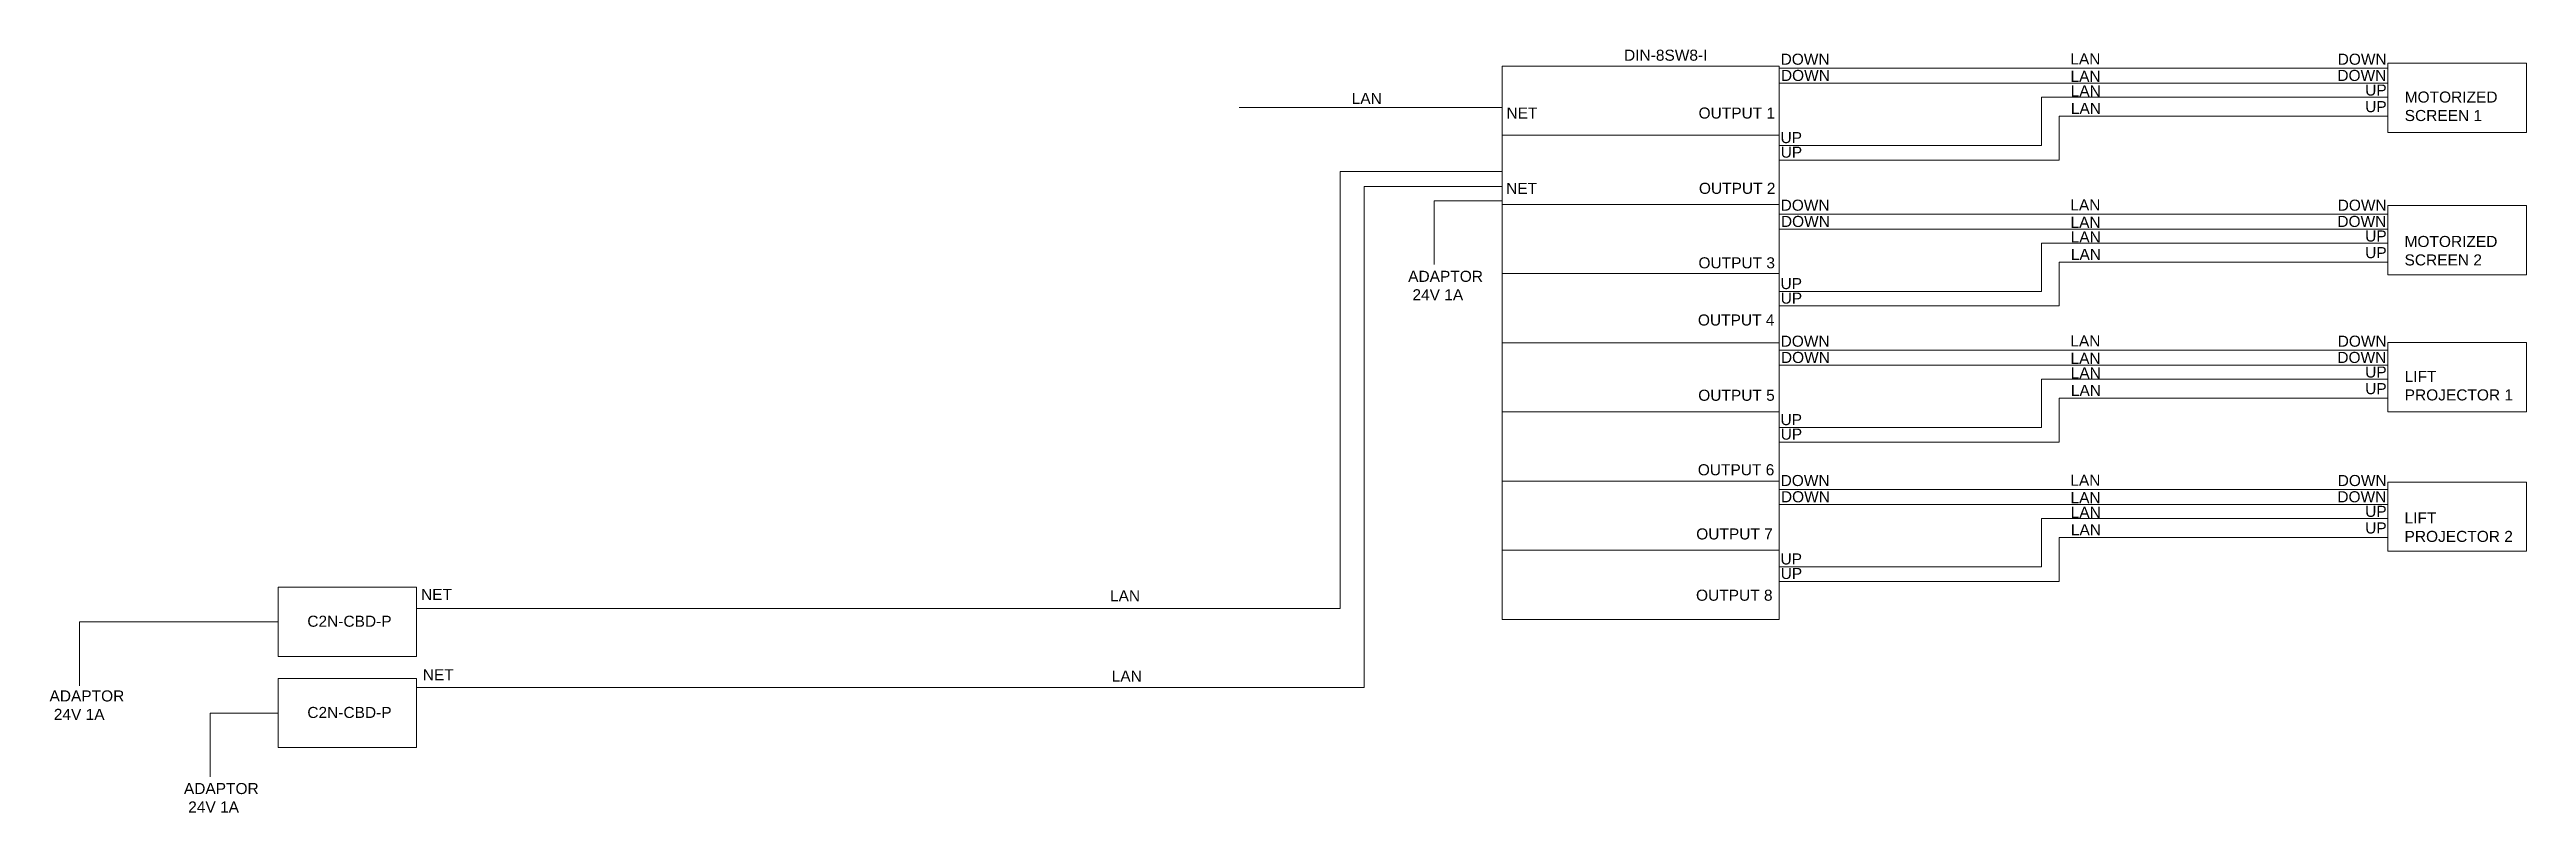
# Model space of a CAD drawing. Header units: inches. Extents: x 650 to 9922, y -3240 to 3248.
# Drawn here: x 2634 to 3528, y 2973 to 3248 of the extents above; entities that cross this region are included whole.
import ezdxf

# ---------------------------------------------------------------- set-up
doc = ezdxf.new("R2010")
doc.units = ezdxf.units.IN
doc.header["$MEASUREMENT"] = 0
doc.styles.get("Standard").update_dxf_attribs({"font": 'arial.ttf'})

msp = doc.modelspace()

# ---------------------------------------------------------------- texts
at = {"linetype": 'Continuous', "lineweight": 9, "char_height": 4}
for s, width, heights, insert, attachment_point in [('DIN-8SW8-I', 47.3002, [0], (3202.06, 3248.43), 1), ('DOWN', 44.698, [0], (3276.27, 3246.98), 3), ('LAN', 44.698, [0], (3374.06, 3247.08), 3), ('DOWN', 44.698, [0], (3459.72, 3246.98), 1), ('DOWN', 44.698, [0], (3276.38, 3241.12), 3), ('LAN', 44.698, [0], (3374.13, 3240.79), 3), ('DOWN', 44.698, [0], (3459.61, 3241.12), 1), ('LAN', 44.698, [0], (3114.58, 3232.8), 3), ('LAN', 44.698, [0], (3374.19, 3235.5), 3), ('LAN', 44.698, [0], (3374.26, 3229.21), 3), ('UP', 44.698, [0], (3469.66, 3235.83), 1), ('UP', 44.698, [0], (3469.66, 3229.84), 1), ('MOTORIZED\\PSCREEN 1', 44.698, [0], (3483.92, 3233.3), 1), ('NET', 44.698, [0], (3159.61, 3227.52), 1), ('OUTPUT 1', 44.698, [0], (3256.59, 3227.52), 3), ('UP', 44.698, [0], (3258.55, 3218.65), 1), ('UP', 44.698, [0], (3258.6, 3213.38), 1), ('NET', 44.698, [0], (3159.49, 3196.26), 7), ('OUTPUT 2', 44.698, [0], (3256.72, 3196.26), 9), ('DOWN', 44.698, [0], (3276.27, 3194.22), 3), ('LAN', 44.698, [0], (3374.06, 3194.31), 3), ('DOWN', 44.698, [0], (3459.72, 3194.22), 1), ('DOWN', 44.698, [0], (3276.38, 3188.35), 3), ('LAN', 44.698, [0], (3374.13, 3188.02), 3), ('DOWN', 44.698, [0], (3459.61, 3188.35), 1), ('LAN', 44.698, [0], (3374.19, 3182.73), 3), ('LAN', 44.698, [0], (3374.26, 3176.44), 3), ('UP', 44.698, [0], (3469.66, 3183.07), 1), ('UP', 44.698, [0], (3469.66, 3177.07), 1), ('MOTORIZED SCREEN 2', 44.698, [0], (3483.87, 3181.1), 1), ('ADAPTOR\\P 24V 1A', 44.698, [0], (3124.1, 3157.84), 7), ('OUTPUT 3', 44.698, [4.09], (3256.55, 3169.33), 9), ('UP', 44.698, [0], (3258.55, 3165.89), 1), ('UP', 44.698, [0], (3258.6, 3160.62), 1), ('OUTPUT 4', 44.698, [0], (3256.35, 3152.72), 3), ('DOWN', 44.698, [0], (3276.27, 3145.06), 3), ('DOWN', 44.698, [0], (3276.38, 3139.19), 3), ('LAN', 44.698, [0], (3374.06, 3145.15), 3), ('DOWN', 44.698, [0], (3459.61, 3139.19), 1), ('DOWN', 44.698, [0], (3459.72, 3145.06), 1), ('LAN', 44.698, [0], (3374.13, 3138.86), 3), ('LAN', 44.698, [0], (3374.19, 3133.57), 3), ('UP', 44.698, [0], (3469.66, 3133.91), 1), ('LIFT PROJECTOR 1', 44.698, [0], (3483.92, 3132.31), 1), ('OUTPUT 5', 44.698, [0], (3256.47, 3121.46), 9), ('LAN', 44.698, [0], (3374.26, 3127.28), 3), ('UP', 44.698, [0], (3469.66, 3127.91), 1), ('UP', 44.698, [0], (3258.55, 3116.72), 1), ('UP', 44.698, [0], (3258.6, 3111.46), 1), ('OUTPUT 6', 44.698, [4.09], (3256.31, 3094.53), 9), ('DOWN', 44.698, [0], (3276.27, 3094.7), 3), ('LAN', 44.698, [0], (3374.06, 3094.79), 3), ('DOWN', 44.698, [0], (3459.72, 3094.7), 1), ('DOWN', 44.698, [0], (3276.38, 3088.83), 3), ('LAN', 44.698, [0], (3374.13, 3088.5), 3), ('DOWN', 44.698, [0], (3459.61, 3088.83), 1), ('LAN', 44.698, [0], (3374.19, 3083.21), 3), ('LAN', 44.698, [0], (3374.26, 3076.92), 3), ('UP', 44.698, [0], (3469.66, 3083.55), 1), ('UP', 44.698, [0], (3469.66, 3077.55), 1), ('LIFT PROJECTOR 2', 44.698, [0], (3483.87, 3081.17), 1), ('OUTPUT 7', 44.698, [0], (3255.75, 3075.39), 3), ('UP', 44.698, [0], (3258.55, 3066.36), 1), ('UP', 44.698, [0], (3258.6, 3061.1), 1), ('NET', 44.698, [0], (2778.84, 3053.52), 3), ('LAN', 44.698, [0], (3027.31, 3053.02), 3), ('OUTPUT 8', 44.698, [0], (3255.67, 3053.24), 3), ('C2N-CBD-P', 44.698, [0], (2726.62, 3043.84), 1), ('NET', 44.698, [0], (2779.47, 3024.49), 3), ('LAN', 44.698, [0], (3027.93, 3023.98), 3), ('ADAPTOR\\P 24V 1A', 44.698, [0], (2633.53, 3006.17), 7), ('C2N-CBD-P', 44.698, [0], (2726.62, 3010.87), 1), ('ADAPTOR\\P 24V 1A', 44.698, [0], (2682.06, 2972.7), 7)]:
    msp.add_mtext_dynamic_manual_height_columns(s, width=width, gutter_width=1, heights=heights, dxfattribs=dict(at, insert=insert, attachment_point=attachment_point))

# ---------------------------------------------------------------- linework, layer by layer
at = {"linetype": 'Continuous', "lineweight": 9}
for points in [[(3158.1, 3242.49), (3258.1, 3242.49), (3258.1, 3117.49), (3158.1, 3117.49), (3158.1, 3242.49)], [(3158.1, 3242.49), (3158.1, 3217.49), (3258.1, 3217.49), (3258.1, 3192.49), (3158.1, 3192.49), (3158.1, 3167.49), (3258.1, 3167.49), (3258.1, 3142.49), (3158.1, 3142.49)], [(3258.1, 3241.75), (3477.89, 3241.75)], [(3527.89, 3228.56), (3527.89, 3243.53), (3477.89, 3243.53), (3477.89, 3218.53), (3527.89, 3218.53), (3527.89, 3228.56)], [(3258.1, 3236.28), (3477.89, 3236.28)], [(3258.1, 3213.8), (3352.82, 3213.8), (3352.82, 3231.24), (3477.89, 3231.24)], [(3063.05, 3227.52), (3158.1, 3227.52)], [(3258.1, 3208.54), (3359.16, 3208.54), (3359.16, 3224.37), (3477.89, 3224.37)], [(2766.07, 3046.45), (3099.53, 3046.45), (3099.53, 3204.43), (3158.1, 3204.43)], [(2766.07, 3017.93), (3108.22, 3017.93), (3108.22, 3198.92), (3158.1, 3198.92)], [(3258.1, 3188.98), (3477.89, 3188.98)], [(3527.89, 3177.11), (3527.89, 3192.08), (3477.89, 3192.08), (3477.89, 3167.08), (3527.89, 3167.08), (3527.89, 3177.11)], [(3258.1, 3183.52), (3477.89, 3183.52)], [(3258.1, 3161.04), (3352.82, 3161.04), (3352.82, 3178.48), (3477.89, 3178.48)], [(3258.1, 3155.78), (3359.16, 3155.78), (3359.16, 3171.61), (3477.89, 3171.61)], [(3258.1, 3139.82), (3477.89, 3139.82)], [(3527.89, 3127.57), (3527.89, 3142.54), (3477.89, 3142.54), (3477.89, 3117.54), (3527.89, 3117.54), (3527.89, 3127.57)], [(3258.1, 3134.36), (3477.89, 3134.36)], [(3258.1, 3111.88), (3352.82, 3111.88), (3352.82, 3129.31), (3477.89, 3129.31)], [(3258.1, 3106.61), (3359.16, 3106.61), (3359.16, 3122.45), (3477.89, 3122.45)], [(3158.1, 3117.49), (3258.1, 3117.49), (3258.1, 3042.49), (3158.1, 3042.49), (3158.1, 3117.49)], [(3158.1, 3117.49), (3158.1, 3092.49), (3258.1, 3092.49), (3258.1, 3067.49), (3158.1, 3067.49), (3158.1, 3042.49), (3258.1, 3042.49), (3258.1, 3042.49), (3158.1, 3042.49)], [(3258.1, 3089.46), (3477.89, 3089.46)], [(3527.89, 3077.19), (3527.89, 3092.16), (3477.89, 3092.16), (3477.89, 3067.16), (3527.89, 3067.16), (3527.89, 3077.19)], [(3258.1, 3084), (3477.89, 3084)], [(3258.1, 3061.52), (3352.82, 3061.52), (3352.82, 3078.95), (3477.89, 3078.95)], [(3258.1, 3056.26), (3359.16, 3056.26), (3359.16, 3072.09), (3477.89, 3072.09)], [(2766.07, 3039.15), (2766.07, 3054.11), (2716.07, 3054.11), (2716.07, 3029.11), (2766.07, 3029.11), (2766.07, 3039.15)], [(2766.07, 3006.19), (2766.07, 3021.15), (2716.07, 3021.15), (2716.07, 2996.15), (2766.07, 2996.15), (2766.07, 3006.19)]]:
    msp.add_lwpolyline(points, dxfattribs=at)
at = {"color": 1, "linetype": 'Continuous', "lineweight": 9}
for points in [[(3158.1, 3193.79), (3133.54, 3193.79), (3133.54, 3170.72)], [(2716.07, 3041.61), (2644.36, 3041.61), (2644.36, 3018.54)], [(2716.07, 3008.65), (2691.51, 3008.65), (2691.51, 2985.58)]]:
    msp.add_lwpolyline(points, dxfattribs=at)

msp.set_redraw_order([(e.dxf.handle, doc.entitydb.next_handle()) for e in msp.query("TEXT MTEXT ATTDEF DIMENSION ARC_DIMENSION")])  # texts and dimensions are drawn at this point

doc.saveas('drawing.dxf')
